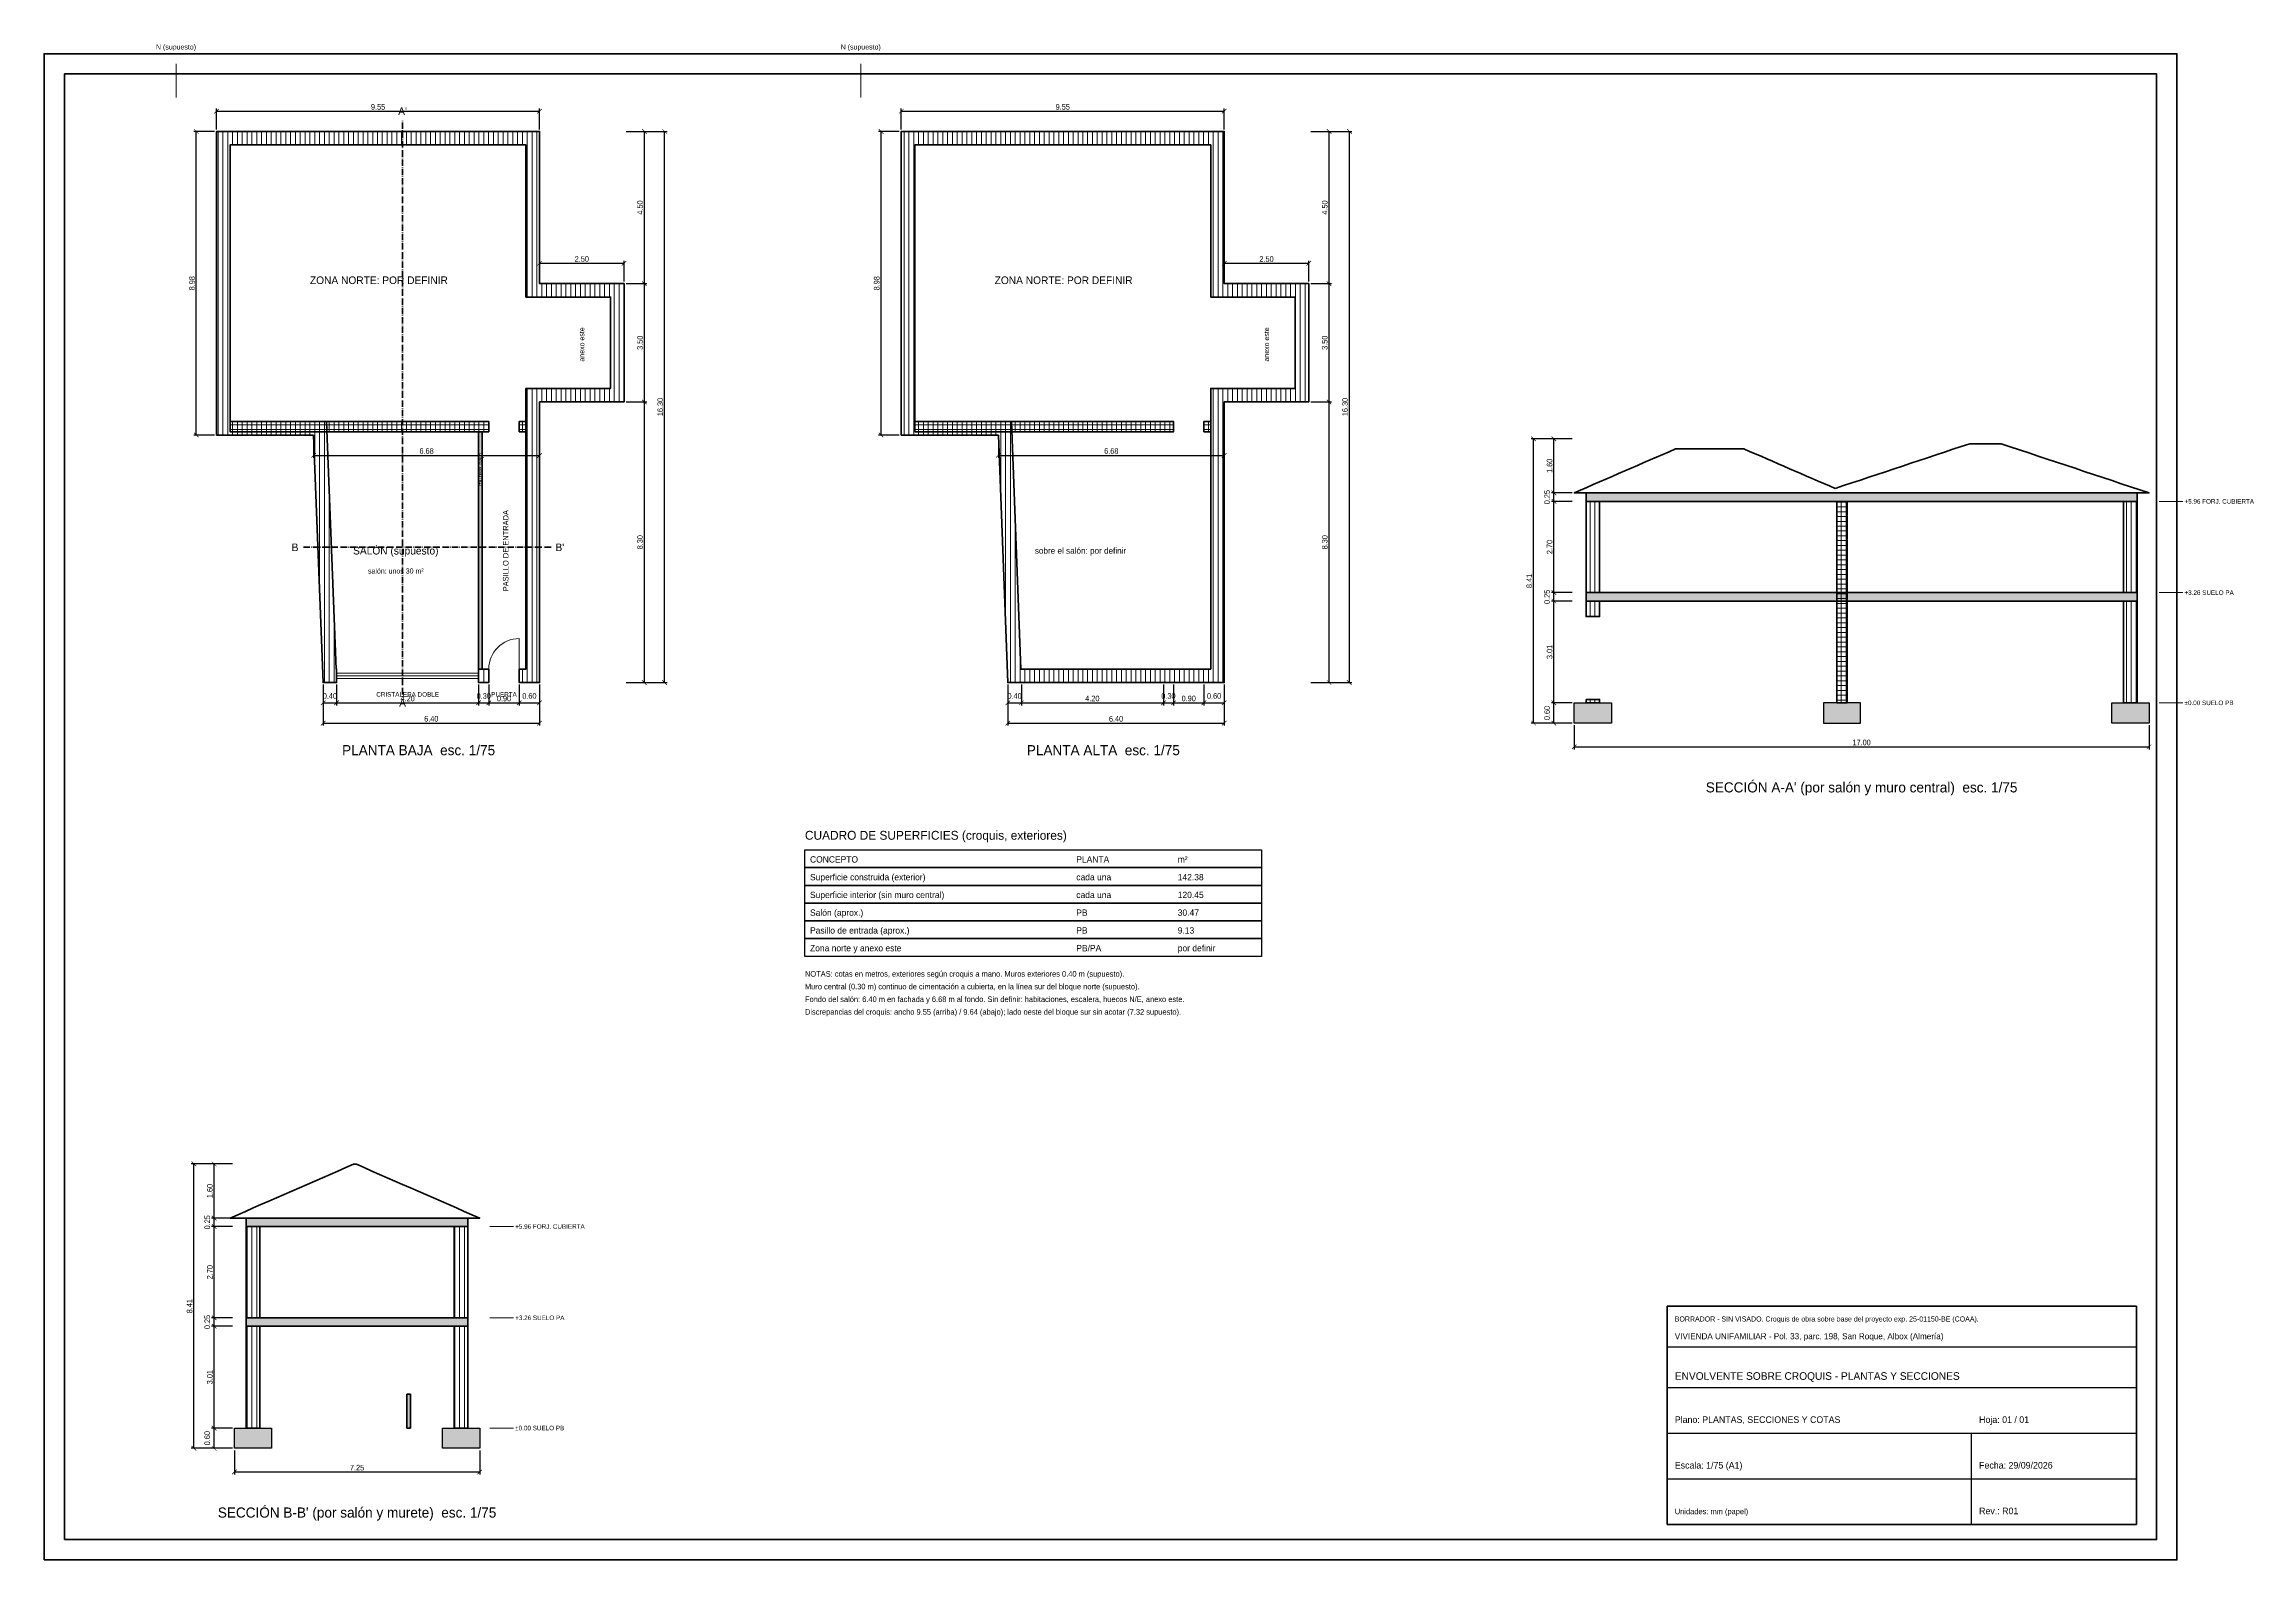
# Model space of a CAD drawing. Header units: millimetres. Extents: x 0 to 871, y 0 to 598.
import ezdxf
from ezdxf.enums import TextEntityAlignment as Align

# ---------------------------------------------------------------- set-up
doc = ezdxf.new("R2010")
doc.units = ezdxf.units.MM
doc.linetypes.add('DASHDOT', pattern=[3.556, 2.54, -0.508, 0, -0.508])
for name, color, linetype, lineweight in [('CARPINTERIA', 4, 'Continuous', 18), ('cimentacion', 8, 'Continuous', 25), ('CORTES', 1, 'DASHDOT', 35), ('COTAS', 3, 'Continuous', 13), ('cubierta', 6, 'Continuous', 35), ('forjado_cubierta', 5, 'Continuous', 35), ('forjado_PB_PA', 5, 'Continuous', 35), ('HUECOS', 7, 'Continuous', 25), ('MARCO', 7, 'Continuous', 70), ('murete_pasillo', 7, 'Continuous', 35), ('MURO_CENTRAL', 1, 'Continuous', 70), ('muros_PA', 7, 'Continuous', 50), ('muros_PB', 7, 'Continuous', 50), ('RAYADO_FORJADO', 7, 'Continuous', 9), ('RAYADO_MURO', 7, 'Continuous', 9), ('RAYADO_MURO_CENTRAL', 1, 'Continuous', 9), ('RAYADO_OTROS', 8, 'Continuous', 9), ('TABLA', 7, 'Continuous', 25), ('TEXTO', 2, 'Continuous', 13)]:
    doc.layers.add(name, color=color, linetype=linetype, lineweight=lineweight)
doc.styles.add('OpenSansCondensed-Light', font='OpenSansCondensed-Light.ttf')
doc.dimstyles.new('EZDXF', dxfattribs={"dimtxt": 0.25, "dimasz": 0.175, "dimexe": 0.375, "dimexo": 0.125, "dimgap": 0.1, "dimtad": 1, "dimlfac": 100, "dimzin": 12, "dimdsep": 46, "dimtxsty": 'OpenSansCondensed-Light', "dimblk": 'ARCHTICK', "dimcen": 2.5, "dimazin": 3, "dimtfac": 0.5, "dimtmove": 2, "dimatfit": 3})

# ---------------------------------------------------------------- blocks, each defined once
blk = doc.blocks.new('_ARCHTICK')
at = {"color": 0, "linetype": 'BYBLOCK', "const_width": 0.15}
blk.add_lwpolyline([(-0.5, -0.5), (0.5, 0.5)], dxfattribs=at)

msp = doc.modelspace()

# ---------------------------------------------------------------- hatches: boundary and pattern name
at = {"layer": 'RAYADO_FORJADO'}
h = msp.add_hatch(color=7, dxfattribs=at)
h.dxf.hatch_style = 1
h.paths.add_polyline_path([(608, 420.79), (825.33333, 420.79), (825.33333, 417.45667), (608, 417.45667)])
h = msp.add_hatch(color=7, dxfattribs=at)
h.dxf.hatch_style = 1
h.paths.add_polyline_path([(608, 381.45667), (825.33333, 381.45667), (825.33333, 378.12333), (608, 378.12333)])
h = msp.add_hatch(color=7, dxfattribs=at)
h.dxf.hatch_style = 1
h.paths.add_polyline_path([(167.07623, 134.79), (79.70283, 134.79), (79.70283, 131.45667), (167.07623, 131.45667)])
h = msp.add_hatch(color=7, dxfattribs=at)
h.dxf.hatch_style = 1
h.paths.add_polyline_path([(167.07623, 95.45667), (79.70283, 95.45667), (79.70283, 92.12333), (167.07623, 92.12333)])
at = {"layer": 'RAYADO_MURO'}
h = msp.add_hatch(dxfattribs=at)
h.set_pattern_fill('ANSI31', scale=0.6, angle=45)
h.paths.add_polyline_path([(106.26667, 443.6), (110, 346), (115.33333, 346), (115.33333, 351.33333), (115.13323, 351.33333), (111.39989, 448.93333), (73.33333, 448.93333), (73.33333, 558), (190, 558), (190, 498), (223.33333, 498), (223.33333, 462), (190, 462), (190, 351.33333), (187.33333, 351.33333), (187.33333, 346), (195.33333, 346), (195.33333, 456.66667), (228.66667, 456.66667), (228.66667, 503.33333), (195.33333, 503.33333), (195.33333, 563.33333), (68, 563.33333), (68, 443.6)])
h = msp.add_hatch(dxfattribs=at)
h.set_pattern_fill('ANSI31', scale=0.6, angle=45)
h.paths.add_polyline_path([(376.26667, 443.6), (380, 346), (465.33333, 346), (465.33333, 456.66667), (498.66667, 456.66667), (498.66667, 503.33333), (465.33333, 503.33333), (465.33333, 563.33333), (338, 563.33333), (338, 443.6)])
h.paths.add_polyline_path([(460, 351.33333), (460, 462), (493.33333, 462), (493.33333, 498), (460, 498), (460, 558), (343.33333, 558), (343.33333, 448.93333), (381.39989, 448.93333), (385.13323, 351.33333)])
h = msp.add_hatch(dxfattribs=at)
h.set_pattern_fill('ANSI31', scale=0.6, angle=45)
h.paths.add_polyline_path([(608, 417.45667), (613.33333, 417.45667), (613.33333, 381.45667), (608, 381.45667)])
h = msp.add_hatch(dxfattribs=at)
h.set_pattern_fill('ANSI31', scale=0.6, angle=45)
h.paths.add_polyline_path([(820, 381.45667), (820, 417.45667), (825.33333, 417.45667), (825.33333, 381.45667)])
h = msp.add_hatch(dxfattribs=at)
h.set_pattern_fill('ANSI31', scale=0.6, angle=45)
h.paths.add_polyline_path([(608, 378.12333), (613.33333, 378.12333), (613.33333, 371.99), (608, 371.99)])
h = msp.add_hatch(dxfattribs=at)
h.set_pattern_fill('ANSI31', scale=0.6, angle=45)
h.paths.add_polyline_path([(820, 337.99), (820, 378.12333), (825.33333, 378.12333), (825.33333, 337.99)])
h = msp.add_hatch(dxfattribs=at)
h.set_pattern_fill('ANSI31', scale=0.6, angle=45)
h.paths.add_polyline_path([(171.33333, 351.33333), (171.33333, 346), (175.33333, 346), (175.33333, 351.33333)])
h = msp.add_hatch(dxfattribs=at)
h.set_pattern_fill('ANSI31', scale=0.6, angle=45)
h.paths.add_polyline_path([(608, 339.32333), (613.33333, 339.32333), (613.33333, 337.99), (608, 337.99)])
h = msp.add_hatch(dxfattribs=at)
h.set_pattern_fill('ANSI31', scale=0.6, angle=45)
h.paths.add_polyline_path([(85.04006, 95.45667), (79.70283, 95.45667), (79.70283, 131.45667), (85.04006, 131.45667)])
h = msp.add_hatch(dxfattribs=at)
h.set_pattern_fill('ANSI31', scale=0.6, angle=45)
h.paths.add_polyline_path([(167.07623, 131.45667), (161.7429, 131.45667), (161.7429, 95.45667), (167.07623, 95.45667)])
h = msp.add_hatch(dxfattribs=at)
h.set_pattern_fill('ANSI31', scale=0.6, angle=45)
h.paths.add_polyline_path([(85.04006, 51.99), (85.04006, 92.12333), (79.70283, 92.12333), (79.70283, 51.99)])
h = msp.add_hatch(dxfattribs=at)
h.set_pattern_fill('ANSI31', scale=0.6, angle=45)
h.paths.add_polyline_path([(167.07623, 92.12333), (167.07623, 51.99), (161.7429, 51.99), (161.7429, 92.12333)])
at = {"layer": 'RAYADO_MURO_CENTRAL'}
h = msp.add_hatch(dxfattribs=at)
h.set_pattern_fill('ANSI37', scale=0.6, angle=45)
h.paths.add_polyline_path([(73.33333, 448.93333), (175.33333, 448.93333), (175.33333, 444.93333), (73.33333, 444.93333)])
h = msp.add_hatch(dxfattribs=at)
h.set_pattern_fill('ANSI37', scale=0.6, angle=45)
h.paths.add_polyline_path([(187.33333, 448.93333), (187.33333, 444.93333), (190, 444.93333), (190, 448.93333)])
h = msp.add_hatch(dxfattribs=at)
h.set_pattern_fill('ANSI37', scale=0.6, angle=45)
h.paths.add_polyline_path([(343.33333, 448.93333), (445.33333, 448.93333), (445.33333, 444.93333), (343.33333, 444.93333)])
h = msp.add_hatch(dxfattribs=at)
h.set_pattern_fill('ANSI37', scale=0.6, angle=45)
h.paths.add_polyline_path([(457.33333, 448.93333), (457.33333, 444.93333), (460, 444.93333), (460, 448.93333)])
h = msp.add_hatch(dxfattribs=at)
h.set_pattern_fill('ANSI37', scale=0.6, angle=45)
h.paths.add_polyline_path([(706.93333, 417.45667), (710.93333, 417.45667), (710.93333, 337.99), (706.93333, 337.99)])
at = {"layer": 'RAYADO_OTROS'}
h = msp.add_hatch(color=7, dxfattribs=at)
h.dxf.hatch_style = 1
h.paths.add_polyline_path([(171.33333, 444.93333), (172.66667, 444.93333), (172.66667, 351.33333), (171.33333, 351.33333)])
h = msp.add_hatch(color=8, dxfattribs=at)
h.dxf.hatch_style = 1
h.paths.add_polyline_path([(603.33333, 337.99), (618, 337.99), (618, 329.99), (603.33333, 329.99)])
h = msp.add_hatch(color=8, dxfattribs=at)
h.dxf.hatch_style = 1
h.paths.add_polyline_path([(701.6, 337.99), (701.6, 329.99), (716.26667, 329.99), (716.26667, 337.99)])
h = msp.add_hatch(color=8, dxfattribs=at)
h.dxf.hatch_style = 1
h.paths.add_polyline_path([(815.33333, 329.99), (815.33333, 337.99), (830, 337.99), (830, 329.99)])
h = msp.add_hatch(color=7, dxfattribs=at)
h.dxf.hatch_style = 1
h.paths.add_polyline_path([(144.40957, 51.99), (143.07623, 51.99), (143.07623, 65.32333), (144.40957, 65.32333)])
h = msp.add_hatch(color=8, dxfattribs=at)
h.dxf.hatch_style = 1
h.paths.add_polyline_path([(89.71014, 43.99), (75.03275, 43.99), (75.03275, 51.99), (89.71014, 51.99)])
h = msp.add_hatch(color=8, dxfattribs=at)
h.dxf.hatch_style = 1
h.paths.add_polyline_path([(171.7429, 51.99), (171.7429, 43.99), (157.07623, 43.99), (157.07623, 51.99)])

# ---------------------------------------------------------------- linework, layer by layer
at = {"layer": 'CARPINTERIA'}
for p, q in [((187.33333, 351.33333), (187.33333, 363.33333)), ((115.33333, 349.73333), (171.33333, 349.73333)), ((115.33333, 348.66667), (171.33333, 348.66667)), ((115.33333, 347.6), (171.33333, 347.6))]:
    msp.add_line(p, q, dxfattribs=at)
msp.add_arc((187.33333, 351.33333), 12, 90, 180, dxfattribs=at)
at = {"layer": 'cimentacion'}
for points in [[(603.33333, 337.99), (618, 337.99), (618, 329.99), (603.33333, 329.99)], [(701.6, 337.99), (701.6, 329.99), (716.26667, 329.99), (716.26667, 337.99)], [(815.33333, 329.99), (815.33333, 337.99), (830, 337.99), (830, 329.99)], [(89.71014, 43.99), (75.03275, 43.99), (75.03275, 51.99), (89.71014, 51.99)], [(171.7429, 51.99), (171.7429, 43.99), (157.07623, 43.99), (157.07623, 51.99)]]:
    msp.add_lwpolyline(points, close=True, dxfattribs=at)
at = {"layer": 'CORTES'}
for p, q in [((141.33333, 341.33333), (141.33333, 568)), ((102.26667, 399.33333), (200, 399.33333))]:
    msp.add_line(p, q, dxfattribs=at)
at = {"layer": 'COTAS'}
for p, q in [((52, 576.66667), (52, 590)), ((322, 576.66667), (322, 590)), ((834, 417.45667), (843.33333, 417.45667)), ((834, 381.45667), (843.33333, 381.45667)), ((834, 337.99), (843.33333, 337.99)), ((175.7429, 131.45667), (185.07623, 131.45667)), ((175.7429, 95.45667), (185.07623, 95.45667)), ((175.7429, 51.99), (185.07623, 51.99))]:
    msp.add_line(p, q, dxfattribs=at)
at = {"layer": 'cubierta'}
for points in [[(706.21728, 422.54583), (709.53476, 423.64821), (712.85224, 424.75059), (716.16973, 425.85298), (719.48721, 426.95536), (722.80469, 428.05774), (726.12217, 429.16012), (729.43965, 430.2625), (732.75713, 431.36488), (736.07461, 432.46727), (739.39209, 433.56965), (742.70957, 434.67203), (746.02705, 435.77441), (749.34453, 436.87679), (752.66201, 437.97918), (755.97949, 439.08156), (759.29697, 440.18394), (760.06818, 440.18394), (760.83939, 440.18394), (761.61061, 440.18394), (762.38182, 440.18394), (763.15303, 440.18394), (763.92424, 440.18394), (764.69545, 440.18394), (765.46667, 440.18394), (766.23788, 440.18394), (767.00909, 440.18394), (767.7803, 440.18394), (768.55152, 440.18394), (769.32273, 440.18394), (770.09394, 440.18394), (770.86515, 440.18394), (771.63636, 440.18394), (775.28409, 438.97182), (778.93182, 437.7597), (782.57955, 436.54758), (786.22727, 435.33545), (789.875, 434.12333), (793.52273, 432.91121), (797.17045, 431.69909), (800.81818, 430.48697), (804.46591, 429.27485), (808.11364, 428.06273), (811.76136, 426.85061), (815.40909, 425.63848), (819.05682, 424.42636), (822.70455, 423.21424), (826.35227, 422.00212), (830, 420.79), (603.33333, 420.79), (605.83361, 421.87413), (608.33388, 422.95826), (610.83415, 424.04239), (613.33442, 425.12652), (615.8347, 426.21065), (618.33497, 427.29477), (620.83524, 428.3789), (623.33552, 429.46303), (625.83579, 430.54716), (628.33606, 431.63129), (630.83633, 432.71542), (633.33661, 433.79955), (635.83688, 434.88368), (638.33715, 435.96781), (640.83743, 437.05194), (643.3377, 438.13607), (645.02049, 438.13607), (646.70327, 438.13607), (648.38606, 438.13607), (650.06885, 438.13607), (651.75164, 438.13607), (653.43442, 438.13607), (655.11721, 438.13607), (656.8, 438.13607), (658.48279, 438.13607), (660.16558, 438.13607), (661.84836, 438.13607), (663.53115, 438.13607), (665.21394, 438.13607), (666.89673, 438.13607), (668.57951, 438.13607), (670.2623, 438.13607), (672.50949, 437.16168), (674.75667, 436.18729), (677.00386, 435.2129), (679.25105, 434.23851), (681.49823, 433.26412), (683.74542, 432.28973), (685.99261, 431.31534), (688.23979, 430.34095), (690.48698, 429.36656), (692.73417, 428.39217), (694.98135, 427.41778), (697.22854, 426.44339), (699.47572, 425.469), (701.72291, 424.49461), (703.9701, 423.52022)], [(73.3429, 134.79), (171.7429, 134.79), (168.70529, 136.11611), (165.66767, 137.44221), (162.63006, 138.76832), (159.59245, 140.09443), (156.55484, 141.42053), (153.51722, 142.74664), (150.47961, 144.07275), (147.442, 145.39885), (144.40438, 146.72496), (141.36677, 148.05107), (138.32916, 149.37717), (135.29154, 150.70328), (132.25393, 152.02939), (129.21632, 153.35549), (126.17871, 154.6816), (123.14109, 156.00771), (123.06632, 156.00771), (122.99154, 156.00771), (122.91677, 156.00771), (122.842, 156.00771), (122.76722, 156.00771), (122.69245, 156.00771), (122.61767, 156.00771), (122.5429, 156.00771), (122.46813, 156.00771), (122.39335, 156.00771), (122.31858, 156.00771), (122.2438, 156.00771), (122.16903, 156.00771), (122.09426, 156.00771), (122.01948, 156.00771), (121.94471, 156.00771), (118.90709, 154.6816), (115.86948, 153.35549), (112.83187, 152.02939), (109.79426, 150.70328), (106.75664, 149.37717), (103.71903, 148.05107), (100.68142, 146.72496), (97.6438, 145.39885), (94.60619, 144.07275), (91.56858, 142.74664), (88.53096, 141.42053), (85.49335, 140.09443), (82.45574, 138.76832), (79.41813, 137.44221), (76.38051, 136.11611)]]:
    msp.add_lwpolyline(points, close=True, dxfattribs=at)
at = {"layer": 'forjado_cubierta'}
for points in [[(608, 420.79), (825.33333, 420.79), (825.33333, 417.45667), (608, 417.45667)], [(167.07623, 134.79), (79.70283, 134.79), (79.70283, 131.45667), (167.07623, 131.45667)]]:
    msp.add_lwpolyline(points, close=True, dxfattribs=at)
at = {"layer": 'forjado_PB_PA'}
for points in [[(608, 381.45667), (825.33333, 381.45667), (825.33333, 378.12333), (608, 378.12333)], [(167.07623, 95.45667), (79.70283, 95.45667), (79.70283, 92.12333), (167.07623, 92.12333)]]:
    msp.add_lwpolyline(points, close=True, dxfattribs=at)
at = {"layer": 'HUECOS'}
for p, q in [((175.33333, 444.93333), (175.33333, 448.93333)), ((187.33333, 444.93333), (187.33333, 448.93333)), ((115.33333, 346), (115.33333, 351.33333)), ((171.33333, 346), (171.33333, 351.33333)), ((175.33333, 346), (175.33333, 351.33333)), ((187.33333, 346), (187.33333, 351.33333))]:
    msp.add_line(p, q, dxfattribs=at)
at = {"layer": 'MARCO'}
for points in [[(0, 0), (841, 0), (841, 594), (0, 594)], [(8, 8), (833, 8), (833, 586), (8, 586)], [(640, 14), (825, 14), (825, 100), (640, 100)]]:
    msp.add_lwpolyline(points, close=True, dxfattribs=at)
at = {"layer": 'murete_pasillo'}
for points in [[(171.33333, 444.93333), (172.66667, 444.93333), (172.66667, 351.33333), (171.33333, 351.33333)], [(144.40957, 51.99), (143.07623, 51.99), (143.07623, 65.32333), (144.40957, 65.32333)]]:
    msp.add_lwpolyline(points, close=True, dxfattribs=at)
at = {"layer": 'MURO_CENTRAL'}
for points in [[(73.33333, 448.93333), (175.33333, 448.93333), (175.33333, 444.93333), (73.33333, 444.93333)], [(187.33333, 448.93333), (187.33333, 444.93333), (190, 444.93333), (190, 448.93333)], [(343.33333, 448.93333), (445.33333, 448.93333), (445.33333, 444.93333), (343.33333, 444.93333)], [(457.33333, 448.93333), (457.33333, 444.93333), (460, 444.93333), (460, 448.93333)], [(706.93333, 417.45667), (710.93333, 417.45667), (710.93333, 337.99), (706.93333, 337.99)]]:
    msp.add_lwpolyline(points, close=True, dxfattribs=at)
at = {"layer": 'muros_PA'}
for points in [[(376.26667, 443.6), (380, 346), (465.33333, 346), (465.33333, 456.66667), (498.66667, 456.66667), (498.66667, 503.33333), (465.33333, 503.33333), (465.33333, 563.33333), (338, 563.33333), (338, 443.6)], [(460, 351.33333), (460, 462), (493.33333, 462), (493.33333, 498), (460, 498), (460, 558), (343.33333, 558), (343.33333, 448.93333), (381.39989, 448.93333), (385.13323, 351.33333)], [(608, 417.45667), (613.33333, 417.45667), (613.33333, 381.45667), (608, 381.45667)], [(820, 381.45667), (820, 417.45667), (825.33333, 417.45667), (825.33333, 381.45667)], [(85.04006, 95.45667), (79.70283, 95.45667), (79.70283, 131.45667), (85.04006, 131.45667)], [(167.07623, 131.45667), (161.7429, 131.45667), (161.7429, 95.45667), (167.07623, 95.45667)]]:
    msp.add_lwpolyline(points, close=True, dxfattribs=at)
at = {"layer": 'muros_PB'}
for points in [[(106.26667, 443.6), (110, 346), (115.33333, 346), (115.33333, 351.33333), (115.13323, 351.33333), (111.39989, 448.93333), (73.33333, 448.93333), (73.33333, 558), (190, 558), (190, 498), (223.33333, 498), (223.33333, 462), (190, 462), (190, 351.33333), (187.33333, 351.33333), (187.33333, 346), (195.33333, 346), (195.33333, 456.66667), (228.66667, 456.66667), (228.66667, 503.33333), (195.33333, 503.33333), (195.33333, 563.33333), (68, 563.33333), (68, 443.6)], [(608, 378.12333), (613.33333, 378.12333), (613.33333, 371.99), (608, 371.99)], [(820, 337.99), (820, 378.12333), (825.33333, 378.12333), (825.33333, 337.99)], [(171.33333, 351.33333), (171.33333, 346), (175.33333, 346), (175.33333, 351.33333)], [(608, 339.32333), (613.33333, 339.32333), (613.33333, 337.99), (608, 337.99)], [(85.04006, 51.99), (85.04006, 92.12333), (79.70283, 92.12333), (79.70283, 51.99)], [(167.07623, 92.12333), (167.07623, 51.99), (161.7429, 51.99), (161.7429, 92.12333)]]:
    msp.add_lwpolyline(points, close=True, dxfattribs=at)
at = {"layer": 'TABLA'}
for p, q in [((640, 84), (825, 84)), ((640, 68), (825, 68)), ((640, 50), (825, 50)), ((760, 14), (760, 50)), ((640, 32), (825, 32))]:
    msp.add_line(p, q, dxfattribs=at)
for points in [[(300, 280), (480, 280), (480, 273), (300, 273)], [(300, 273), (480, 273), (480, 266), (300, 266)], [(300, 266), (480, 266), (480, 259), (300, 259)], [(300, 259), (480, 259), (480, 252), (300, 252)], [(300, 252), (480, 252), (480, 245), (300, 245)], [(300, 245), (480, 245), (480, 238), (300, 238)]]:
    msp.add_lwpolyline(points, close=True, dxfattribs=at)

# ---------------------------------------------------------------- texts
at = {"layer": 'CORTES'}
for s, p in [("A'", (141.33333, 571.33333)), ('B', (98.93333, 399.33333)), ("B'", (203.33333, 399.33333)), ('A', (141.33333, 338))]:
    msp.add_text(s, height=3, dxfattribs=at).set_placement(p, align=Align.MIDDLE_CENTER)
at = {"layer": 'TEXTO'}
for s, height, p in [('N (supuesto)', 2, (52, 596.66667)), ('N (supuesto)', 2, (322, 596.66667)), ('ZONA NORTE: POR DEFINIR', 3, (132, 504.66667)), ('ZONA NORTE: POR DEFINIR', 3, (402, 504.66667)), ('SALÓN (supuesto)', 3, (138.66667, 398)), ('sobre el salón: por definir', 2.4, (408.66667, 398)), ('salón: unos 30 m²', 2, (138.66667, 390)), ('CRISTALERA DOBLE', 1.8, (143.33333, 341.33333)), ('PUERTA', 1.8, (181.33333, 341.33333)), ('PLANTA BAJA  esc. 1/75', 4, (147.66667, 319.33333)), ('PLANTA ALTA  esc. 1/75', 4, (417.66667, 319.33333)), ("SECCIÓN A-A' (por salón y muro central)  esc. 1/75", 4, (716.66667, 304.65667)), ("SECCIÓN B-B' (por salón y murete)  esc. 1/75", 4, (123.38782, 18.65667))]:
    msp.add_text(s, height=height, dxfattribs=at).set_placement(p, align=Align.MIDDLE_CENTER)
for s, height, p in [('anexo este', 2, (212, 479.33333)), ('anexo este', 2, (482, 479.33333)), ('murete bajo', 1.8, (172, 430)), ('PASILLO DE ENTRADA', 2.2, (182, 398))]:
    msp.add_text(s, height=height, rotation=90, dxfattribs=at).set_placement(p, align=Align.MIDDLE_CENTER)
for s, p in [('+5.96 FORJ. CUBIERTA', (844, 417.45667)), ('+3.26 SUELO PA', (844, 381.45667)), ('±0.00 SUELO PB', (844, 337.99)), ('+5.96 FORJ. CUBIERTA', (185.7429, 131.45667)), ('+3.26 SUELO PA', (185.7429, 95.45667)), ('±0.00 SUELO PB', (185.7429, 51.99))]:
    msp.add_text(s, height=1.8, dxfattribs=at).set_placement(p, align=Align.MIDDLE_LEFT)
for s, height, p in [('CUADRO DE SUPERFICIES (croquis, exteriores)', 3.5, (300, 284)), ('Superficie construida (exterior)', 2.5, (302, 268)), ('CONCEPTO', 2.5, (302, 275)), ('cada una', 2.5, (407, 268)), ('PLANTA', 2.5, (407, 275)), ('m²', 2.5, (447, 275)), ('142.38', 2.5, (447, 268)), ('Superficie interior (sin muro central)', 2.5, (302, 261)), ('cada una', 2.5, (407, 261)), ('120.45', 2.5, (447, 261)), ('Salón (aprox.)', 2.5, (302, 254)), ('PB', 2.5, (407, 254)), ('30.47', 2.5, (447, 254)), ('Pasillo de entrada (aprox.)', 2.5, (302, 247)), ('PB', 2.5, (407, 247)), ('9.13', 2.5, (447, 247)), ('Zona norte y anexo este', 2.5, (302, 240)), ('PB/PA', 2.5, (407, 240)), ('por definir', 2.5, (447, 240)), ('NOTAS: cotas en metros, exteriores según croquis a mano. Muros exteriores 0.40 m (supuesto).', 2.2, (300, 230)), ('Muro central (0.30 m) continuo de cimentación a cubierta, en la línea sur del bloque norte (supuesto).', 2.2, (300, 225)), ('Fondo del salón: 6.40 m en fachada y 6.68 m al fondo. Sin definir: habitaciones, escalera, huecos N/E, anexo este.', 2.2, (300, 220)), ('Discrepancias del croquis: ancho 9.55 (arriba) / 9.64 (abajo); lado oeste del bloque sur sin acotar (7.32 supuesto).', 2.2, (300, 215)), ('BORRADOR - SIN VISADO. Croquis de obra sobre base del proyecto exp. 25-01150-BE (COAA).', 2, (643, 94)), ('VIVIENDA UNIFAMILIAR - Pol. 33, parc. 198, San Roque, Albox (Almería)', 2.4, (643, 87)), ('ENVOLVENTE SOBRE CROQUIS - PLANTAS Y SECCIONES', 3, (643, 71)), ('Plano: PLANTAS, SECCIONES Y COTAS', 2.6, (643, 54)), ('Hoja: 01 / 01', 2.6, (763, 54)), ('Escala: 1/75 (A1)', 2.6, (643, 36)), ('Fecha: 29/09/2026', 2.6, (763, 36)), ('Unidades: mm (papel)', 2.2, (643, 18)), ('Rev.: R01', 2.6, (763, 18))]:
    msp.add_text(s, height=height, dxfattribs=at).set_placement(p)

# ---------------------------------------------------------------- dimensions: what is measured, and where the dimension line sits
at = {"layer": 'COTAS'}
for base, p1, p2, text in [((68, 571.33333), (68, 563.33333), (195.33333, 563.33333), '9.55'), ((338, 571.33333), (338, 563.33333), (465.33333, 563.33333), '9.55'), ((195.33333, 511.33333), (195.33333, 503.33333), (228.66667, 503.33333), '2.50'), ((465.33333, 511.33333), (465.33333, 503.33333), (498.66667, 503.33333), '2.50'), ((106.26667, 435.6), (106.26667, 443.6), (195.33333, 443.6), '6.68'), ((376.26667, 435.6), (376.26667, 443.6), (465.33333, 443.6), '6.68'), ((110, 338), (110, 346), (115.33333, 346), '0.40'), ((110, 330), (110, 346), (195.33333, 346), '6.40'), ((115.33333, 338), (115.33333, 346), (171.33333, 346), '4.20'), ((171.33333, 338), (171.33333, 346), (175.33333, 346), '0.30'), ((175.33333, 338), (175.33333, 346), (187.33333, 346), '0.90'), ((187.33333, 338), (187.33333, 346), (195.33333, 346), '0.60'), ((380, 338), (380, 346), (385.33333, 346), '0.40'), ((380, 330), (380, 346), (465.33333, 346), '6.40'), ((385.33333, 338), (385.33333, 346), (441.33333, 346), '4.20'), ((441.33333, 338), (441.33333, 346), (445.33333, 346), '0.30'), ((445.33333, 338), (445.33333, 346), (457.33333, 346), '0.90'), ((457.33333, 338), (457.33333, 346), (465.33333, 346), '0.60'), ((603.33333, 320.65667), (603.33333, 329.99), (830, 329.99), '17.00'), ((75.03275, 34.65667), (75.03275, 43.99), (171.7429, 43.99), '7.25')]:
    msp.add_linear_dim(base=base, p1=p1, p2=p2, text=text, dimstyle='EZDXF', override={"dimtxt": 2.2, "dimasz": 1.8, "dimexe": 1, "dimexo": 0.8, "dimgap": 0.6, "dimtad": 1, "dimclrt": 3}, dxfattribs=at).render()
for base, p1, p2, text in [((60, 443.6), (68, 443.6), (68, 563.33333), '8.98'), ((236.66667, 503.33333), (228.66667, 503.33333), (228.66667, 563.33333), '4.50'), ((244.66667, 346), (228.66667, 346), (228.66667, 563.33333), '16.30'), ((330, 443.6), (338, 443.6), (338, 563.33333), '8.98'), ((506.66667, 503.33333), (498.66667, 503.33333), (498.66667, 563.33333), '4.50'), ((514.66667, 346), (498.66667, 346), (498.66667, 563.33333), '16.30'), ((236.66667, 456.66667), (228.66667, 456.66667), (228.66667, 503.33333), '3.50'), ((506.66667, 456.66667), (498.66667, 456.66667), (498.66667, 503.33333), '3.50'), ((236.66667, 346), (228.66667, 346), (228.66667, 456.66667), '8.30'), ((506.66667, 346), (498.66667, 346), (498.66667, 456.66667), '8.30'), ((587.33333, 329.99), (603.33333, 329.99), (603.33333, 442.12333), '8.41'), ((595.33333, 420.79), (603.33333, 420.79), (603.33333, 442.12333), '1.60'), ((595.33333, 417.45667), (603.33333, 417.45667), (603.33333, 420.79), '0.25'), ((595.33333, 381.45667), (603.33333, 381.45667), (603.33333, 417.45667), '2.70'), ((595.33333, 378.12333), (603.33333, 378.12333), (603.33333, 381.45667), '0.25'), ((595.33333, 337.99), (603.33333, 337.99), (603.33333, 378.12333), '3.01'), ((595.33333, 329.99), (603.33333, 329.99), (603.33333, 337.99), '0.60'), ((59.03275, 43.99), (75.03275, 43.99), (75.03275, 156.12333), '8.41'), ((67.03275, 134.79), (75.03275, 134.79), (75.03275, 156.12333), '1.60'), ((67.03275, 131.45667), (75.03275, 131.45667), (75.03275, 134.79), '0.25'), ((67.03275, 95.45667), (75.03275, 95.45667), (75.03275, 131.45667), '2.70'), ((67.03275, 92.12333), (75.03275, 92.12333), (75.03275, 95.45667), '0.25'), ((67.03275, 51.99), (75.03275, 51.99), (75.03275, 92.12333), '3.01'), ((67.03275, 43.99), (75.03275, 43.99), (75.03275, 51.99), '0.60')]:
    msp.add_linear_dim(base=base, p1=p1, p2=p2, angle=90, text=text, dimstyle='EZDXF', override={"dimtxt": 2.2, "dimasz": 1.8, "dimexe": 1, "dimexo": 0.8, "dimgap": 0.6, "dimtad": 1, "dimclrt": 3}, dxfattribs=at).render()

doc.saveas('drawing.dxf')
